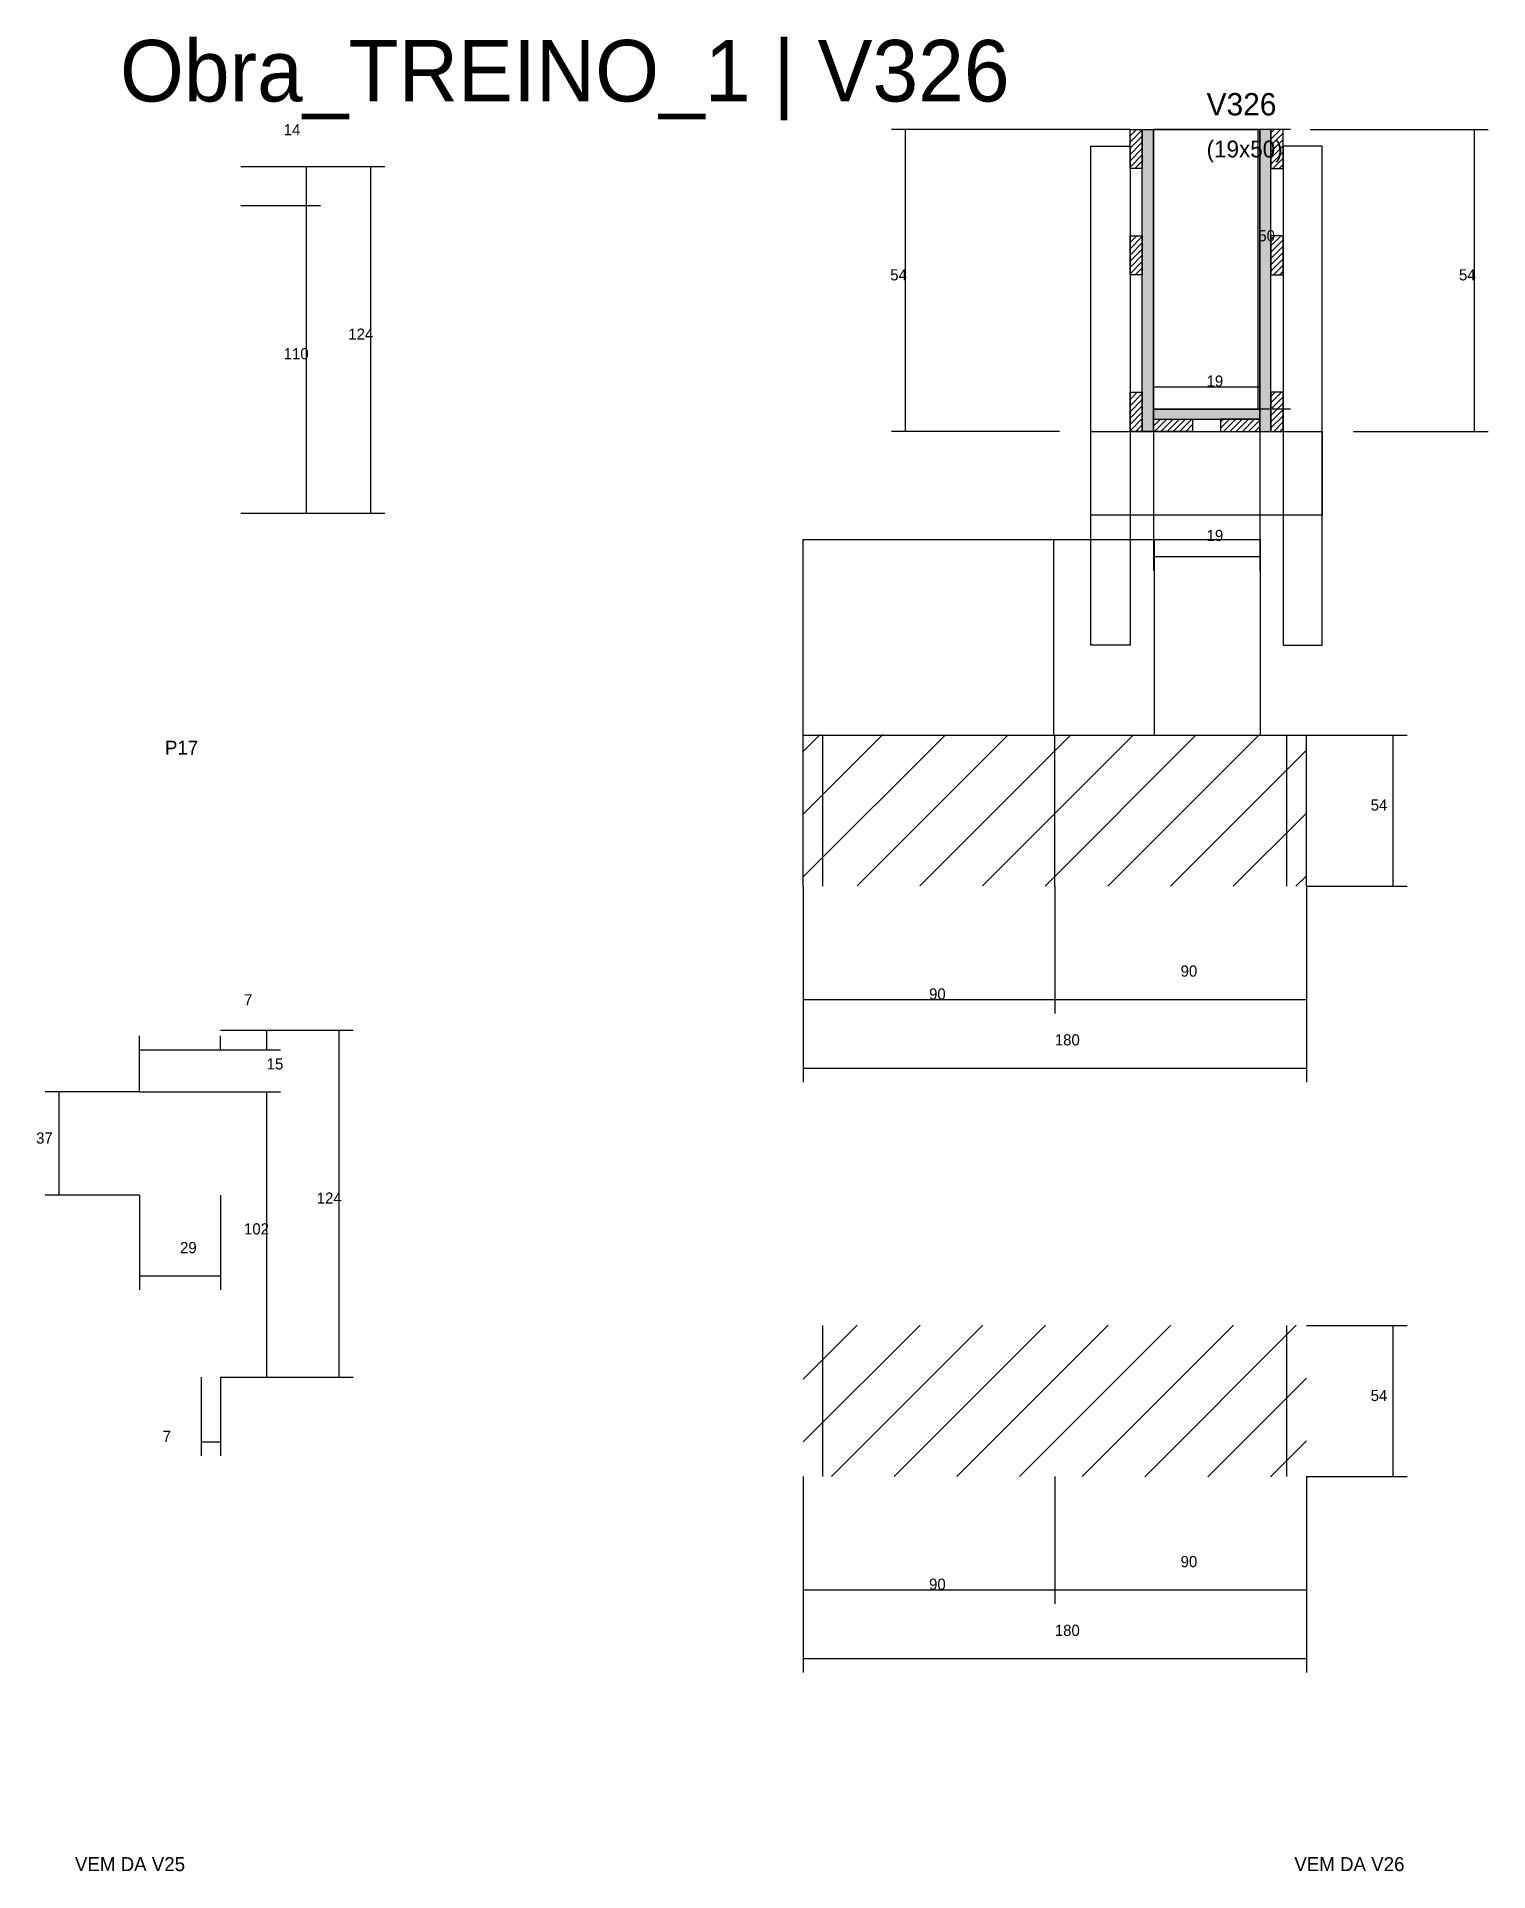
# Model space of a CAD drawing. Header units: metres. Extents: x -41 to 34800, y -36000 to 1848.
# Drawn here: x 5850 to 6370, y -2493 to -1837 of the extents above; entities that cross this region are included whole.
import ezdxf

# ---------------------------------------------------------------- set-up
doc = ezdxf.new("R2010")
doc.units = ezdxf.units.M
for name, color, linetype in [('CONCRETO', 251, 'Continuous'), ('COTA', 4, 'Continuous'), ('Cota Seção (2x)', 4, 'Continuous'), ('Hachura', 253, 'Continuous'), ('LABEL_ID', 3, 'Continuous'), ('Madeira', 126, 'Continuous'), ('NOMENCLATURA', 7, 'Continuous'), ('Painéis', 200, 'Continuous'), ('REAPROVEITAMENTO', 251, 'Continuous'), ('SARR_2.2x7', 40, 'Continuous'), ('SARR_3.5x7', 81, 'Continuous'), ('Texto Seção', 7, 'Continuous')]:
    doc.layers.add(name, color=color, linetype=linetype)

msp = doc.modelspace()

# ---------------------------------------------------------------- texts
at = {"layer": 'COTA'}
for s, p in [('14', (5938.6, -1872.1)), ('54', (6155.6, -1924)), ('54', (6359.1, -1924)), ('124', (5961.7, -1945.2)), ('110', (5938.6, -1952.2)), ('19', (6268.8, -2017.2)), ('54', (6327.5, -2113.6)), ('90', (6259.5, -2173)), ('90', (6169.5, -2181.2)), ('7', (5924.4, -2183.3)), ('180', (6214.5, -2197.6)), ('15', (5932.5, -2206.2)), ('102', (5924.4, -2265.2)), ('54', (6327.5, -2324.8)), ('7', (5895.3, -2339.4)), ('90', (6259.5, -2384.2)), ('90', (6169.5, -2392.3)), ('180', (6214.5, -2408.8))]:
    msp.add_text(s, height=4, dxfattribs=at).set_placement(p)
at = {"layer": 'Cota Seção (2x)'}
for s, p in [('50', (6287.3, -1910)), ('19', (6268.8, -1962)), ('37', (5850, -2232.7)), ('124', (5950.4, -2254.2)), ('29', (5901.5, -2271.9))]:
    msp.add_text(s, height=4, dxfattribs=at).set_placement(p)
at = {"layer": 'LABEL_ID'}
msp.add_text('Obra_TREINO_1 | V326', height=22, dxfattribs=at).set_placement((5880, -1860))
at = {"layer": 'NOMENCLATURA'}
msp.add_text('P17', height=5, dxfattribs=at).set_placement((5896.1, -2093.6))
at = {"layer": 'Texto Seção'}
for s, height, p in [('V326', 8, (6268.8, -1865)), ('(19x50)', 6, (6268.8, -1880)), ('VEM DA V25', 5, (5863.9, -2492.9)), ('VEM DA V26', 5, (6300.2, -2492.9))]:
    msp.add_text(s, height=height, dxfattribs=at).set_placement(p)

# ---------------------------------------------------------------- hatches: boundary and pattern name
at = {"layer": 'Hachura'}
h = msp.add_hatch(dxfattribs=at)
h.set_pattern_fill('ANSI31', scale=0.5)
h.paths.add_polyline_path([(6245.8, -1884), (6241.4, -1884), (6241.4, -1884), (6241.4, -1870), (6241.4, -1870), (6245.8, -1870), (6245.8, -1870), (6245.8, -1884)])
h = msp.add_hatch(color=8, dxfattribs=at)
h.dxf.hatch_style = 1
h.paths.add_polyline_path([(6249.8, -1870), (6245.8, -1870), (6245.8, -1870), (6245.8, -1978), (6245.8, -1978), (6249.8, -1978), (6249.8, -1978), (6249.8, -1870)])
h = msp.add_hatch(color=8, dxfattribs=at)
h.dxf.hatch_style = 1
h.paths.add_polyline_path([(6291.8, -1870), (6287.8, -1870), (6287.8, -1870), (6287.8, -1978), (6287.8, -1978), (6291.8, -1978), (6291.8, -1978), (6291.8, -1870)])
h = msp.add_hatch(dxfattribs=at)
h.set_pattern_fill('ANSI31', scale=0.5)
h.paths.add_polyline_path([(6291.8, -1884), (6296.2, -1884), (6296.2, -1884), (6296.2, -1870), (6296.2, -1870), (6291.8, -1870), (6291.8, -1870), (6291.8, -1884)])
h = msp.add_hatch(dxfattribs=at)
h.set_pattern_fill('ANSI31', scale=0.5)
h.paths.add_polyline_path([(6245.8, -1922), (6241.4, -1922), (6241.4, -1922), (6241.4, -1908), (6241.4, -1908), (6245.8, -1908), (6245.8, -1908), (6245.8, -1922)])
h = msp.add_hatch(dxfattribs=at)
h.set_pattern_fill('ANSI31', scale=0.5)
h.paths.add_polyline_path([(6291.8, -1922), (6296.2, -1922), (6296.2, -1922), (6296.2, -1908), (6296.2, -1908), (6291.8, -1908), (6291.8, -1908), (6291.8, -1922)])
h = msp.add_hatch(dxfattribs=at)
h.set_pattern_fill('ANSI31', scale=0.5)
h.paths.add_polyline_path([(6245.8, -1978), (6241.4, -1978), (6241.4, -1978), (6241.4, -1964), (6241.4, -1964), (6245.8, -1964), (6245.8, -1964), (6245.8, -1978)])
h = msp.add_hatch(dxfattribs=at)
h.set_pattern_fill('ANSI31', scale=0.5)
h.paths.add_polyline_path([(6291.8, -1978), (6296.2, -1978), (6296.2, -1978), (6296.2, -1964), (6296.2, -1964), (6291.8, -1964), (6291.8, -1964), (6291.8, -1978)])
h = msp.add_hatch(color=8, dxfattribs=at)
h.dxf.hatch_style = 1
h.paths.add_polyline_path([(6287.8, -1973.6), (6287.8, -1970), (6287.8, -1970), (6249.8, -1970), (6249.8, -1970), (6249.8, -1973.6), (6249.8, -1973.6), (6287.8, -1973.6)])
h = msp.add_hatch(dxfattribs=at)
h.set_pattern_fill('ANSI31', scale=0.5)
h.paths.add_polyline_path([(6249.8, -1978), (6249.8, -1973.6), (6249.8, -1973.6), (6263.8, -1973.6), (6263.8, -1973.6), (6263.8, -1978), (6263.8, -1978), (6249.8, -1978)])
h = msp.add_hatch(dxfattribs=at)
h.set_pattern_fill('ANSI31', scale=0.5)
h.paths.add_polyline_path([(6287.8, -1978), (6287.8, -1973.6), (6287.8, -1973.6), (6273.8, -1973.6), (6273.8, -1973.6), (6273.8, -1978), (6273.8, -1978), (6287.8, -1978)])
at = {"layer": 'REAPROVEITAMENTO'}
h = msp.add_hatch(dxfattribs=at)
h.set_pattern_fill('ANSI31', scale=5)
h.paths.add_polyline_path([(6304.5, -2140.7), (6304.5, -2086.6), (6304.5, -2086.6), (6124.5, -2086.4), (6124.5, -2086.4), (6124.5, -2140.5), (6124.5, -2140.5), (6304.5, -2140.7)])
h = msp.add_hatch(dxfattribs=at)
h.set_pattern_fill('ANSI31', scale=5)
h.paths.add_polyline_path([(6304.5, -2351.9), (6304.5, -2297.7), (6304.5, -2297.7), (6124.5, -2297.6), (6124.5, -2297.6), (6124.5, -2351.7), (6124.5, -2351.7), (6304.5, -2351.9)])

# ---------------------------------------------------------------- linework, layer by layer
at = {"layer": 'CONCRETO'}
for points in [[(6249.8, -1870), (6249.8, -1870), (6287.8, -1870), (6287.8, -1898), (6287.8, -1898), (6287.8, -1970), (6249.8, -1970), (6249.8, -1870)], [(6249.8, -1970), (6287.8, -1970), (6287.8, -1870), (6249.8, -1870)]]:
    msp.add_lwpolyline(points, close=True, dxfattribs=at)
at = {"layer": 'COTA'}
for p, q in [((6241.4, -1870), (6156.1, -1870)), ((6161.1, -1978), (6161.1, -1870)), ((6305.8, -1870), (6369.6, -1870)), ((6364.6, -1978), (6364.6, -1870)), ((5923.3, -1883.2), (5951.7, -1883.2)), ((5923.3, -1883.2), (5974.8, -1883.2)), ((5946.7, -1897.2), (5946.7, -1883.2)), ((5969.8, -2007.2), (5969.8, -1883.2)), ((5923.3, -1897.2), (5951.7, -1897.2)), ((5923.3, -1897.2), (5951.7, -1897.2)), ((5946.7, -2007.2), (5946.7, -1897.2)), ((6216.2, -1978), (6156.1, -1978)), ((6249.8, -1978), (6249.8, -2027.7)), ((6287.8, -1978), (6287.8, -2027.7)), ((6321.4, -1978), (6369.6, -1978)), ((5923.3, -2007.2), (5951.7, -2007.2)), ((5923.3, -2007.2), (5974.8, -2007.2)), ((6249.8, -2022.7), (6287.8, -2022.7)), ((6304.5, -2086.6), (6340.6, -2086.6)), ((6335.6, -2140.6), (6335.6, -2086.6)), ((6124.5, -2140.6), (6124.5, -2186.2)), ((6124.5, -2140.6), (6124.5, -2210.7)), ((6214.5, -2140.6), (6214.5, -2186.2)), ((6214.5, -2140.6), (6214.5, -2186.2)), ((6304.5, -2140.6), (6304.5, -2186.2)), ((6304.5, -2140.6), (6304.5, -2210.7)), ((6304.5, -2140.6), (6340.6, -2140.6)), ((6124.5, -2181.2), (6214.5, -2181.2)), ((6214.5, -2181.2), (6304.5, -2181.2)), ((5887, -2214.2), (5887, -2194.2)), ((5916, -2192.2), (5937.5, -2192.2)), ((5916, -2199.2), (5916, -2194.2)), ((5932.5, -2199.2), (5932.5, -2192.2)), ((5887, -2199.2), (5916, -2199.2)), ((5916, -2199.2), (5937.5, -2199.2)), ((6124.5, -2205.7), (6304.5, -2205.7)), ((5887, -2214.2), (5937.5, -2214.2)), ((5932.5, -2316.2), (5932.5, -2214.2)), ((6304.5, -2297.8), (6340.6, -2297.8)), ((6335.6, -2351.8), (6335.6, -2297.8)), ((5909, -2316.2), (5909, -2344.4)), ((5916, -2316.2), (5937.5, -2316.2)), ((5916, -2316.2), (5916, -2344.4)), ((5909, -2339.4), (5916, -2339.4)), ((6124.5, -2351.8), (6124.5, -2397.3)), ((6124.5, -2351.8), (6124.5, -2421.9)), ((6214.5, -2351.8), (6214.5, -2397.3)), ((6214.5, -2351.8), (6214.5, -2397.3)), ((6304.5, -2351.8), (6304.5, -2397.3)), ((6304.5, -2351.8), (6304.5, -2421.9)), ((6304.5, -2351.8), (6340.6, -2351.8)), ((6124.5, -2392.3), (6214.5, -2392.3)), ((6214.5, -2392.3), (6304.5, -2392.3)), ((6124.5, -2416.9), (6304.5, -2416.9))]:
    msp.add_line(p, q, dxfattribs=at)
at = {"layer": 'Cota Seção (2x)'}
for p, q in [((6298.8, -1870), (6282.3, -1870)), ((6287.3, -1970), (6287.3, -1870)), ((6249.8, -1978), (6249.8, -1957)), ((6287.8, -1978), (6287.8, -1957)), ((6249.8, -1962), (6287.8, -1962)), ((6298.8, -1970), (6282.3, -1970)), ((5916, -2192.2), (5963.4, -2192.2)), ((5958.4, -2316.2), (5958.4, -2192.2)), ((5887, -2214.2), (5853.2, -2214.2)), ((5858.2, -2251.2), (5858.2, -2214.2)), ((5887, -2251.2), (5853.2, -2251.2)), ((5887, -2251.2), (5887, -2285)), ((5916, -2251.2), (5916, -2285)), ((5887, -2280), (5916, -2280)), ((5916, -2316.2), (5963.4, -2316.2))]:
    msp.add_line(p, q, dxfattribs=at)
at = {"layer": 'Madeira'}
for points in [[(6245.8, -1884), (6241.4, -1884), (6241.4, -1870), (6245.8, -1870)], [(6291.8, -1884), (6296.2, -1884), (6296.2, -1870), (6291.8, -1870)], [(6245.8, -1922), (6241.4, -1922), (6241.4, -1908), (6245.8, -1908)], [(6291.8, -1922), (6296.2, -1922), (6296.2, -1908), (6291.8, -1908)], [(6245.8, -1978), (6241.4, -1978), (6241.4, -1964), (6245.8, -1964)], [(6291.8, -1978), (6296.2, -1978), (6296.2, -1964), (6291.8, -1964)], [(6249.8, -1978), (6249.8, -1973.6), (6263.8, -1973.6), (6263.8, -1978)], [(6287.8, -1978), (6287.8, -1973.6), (6273.8, -1973.6), (6273.8, -1978)]]:
    msp.add_lwpolyline(points, close=True, dxfattribs=at)
at = {"layer": 'Painéis'}
for p, q in [((6249.8, -1978), (6249.8, -1870)), ((6287.8, -1978), (6287.8, -1870)), ((6249.8, -1970), (6287.8, -1970)), ((6249.8, -1973.6), (6249.8, -1970)), ((6287.8, -1973.6), (6287.8, -1970)), ((6124.5, -2016.6), (6214.1, -2016.6)), ((6124.5, -2086.6), (6124.5, -2016.6)), ((6214.1, -2086.6), (6214.1, -2016.6)), ((6214.1, -2016.6), (6250.1, -2016.6)), ((6214.1, -2086.6), (6214.1, -2016.6)), ((6250.1, -2086.6), (6250.1, -2016.6)), ((6250.1, -2016.6), (6288.1, -2016.6)), ((6250.1, -2086.6), (6250.1, -2016.6)), ((6288.1, -2086.6), (6288.1, -2016.6)), ((6124.5, -2086.6), (6304.5, -2086.6)), ((6124.5, -2140.6), (6124.5, -2086.6)), ((6124.5, -2086.6), (6214.1, -2086.6)), ((6214.1, -2086.6), (6250.1, -2086.6)), ((6214.5, -2140.6), (6214.5, -2086.6)), ((6250.1, -2086.6), (6288.1, -2086.6)), ((6304.5, -2140.6), (6304.5, -2086.6))]:
    msp.add_line(p, q, dxfattribs=at)
for points in [[(6245.8, -1870), (6249.8, -1870), (6249.8, -1978), (6245.8, -1978)], [(6291.8, -1870), (6287.8, -1870), (6287.8, -1978), (6291.8, -1978)], [(6287.8, -1973.6), (6287.8, -1970), (6249.8, -1970), (6249.8, -1973.6)]]:
    msp.add_lwpolyline(points, close=True, dxfattribs=at)
at = {"layer": 'SARR_2.2x7'}
for p, q in [((6131.5, -2140.6), (6131.5, -2086.6)), ((6297.5, -2140.6), (6297.5, -2086.6)), ((6131.5, -2351.8), (6131.5, -2297.8)), ((6297.5, -2351.8), (6297.5, -2297.8))]:
    msp.add_line(p, q, dxfattribs=at)
at = {"layer": 'SARR_3.5x7'}
for points in [[(6227.4, -1876), (6241.4, -1876), (6241.4, -2054.4), (6227.4, -2054.4)], [(6310.2, -1876), (6296.2, -1876), (6296.2, -2054.4), (6310.2, -2054.4)], [(6227.4, -1978), (6310.2, -1978), (6310.2, -2008), (6227.4, -2008)]]:
    msp.add_lwpolyline(points, close=True, dxfattribs=at)

msp.set_redraw_order([(e.dxf.handle, doc.entitydb.next_handle()) for e in msp.query("TEXT MTEXT ATTDEF DIMENSION ARC_DIMENSION")])  # texts and dimensions are drawn at this point

doc.saveas('drawing.dxf')
